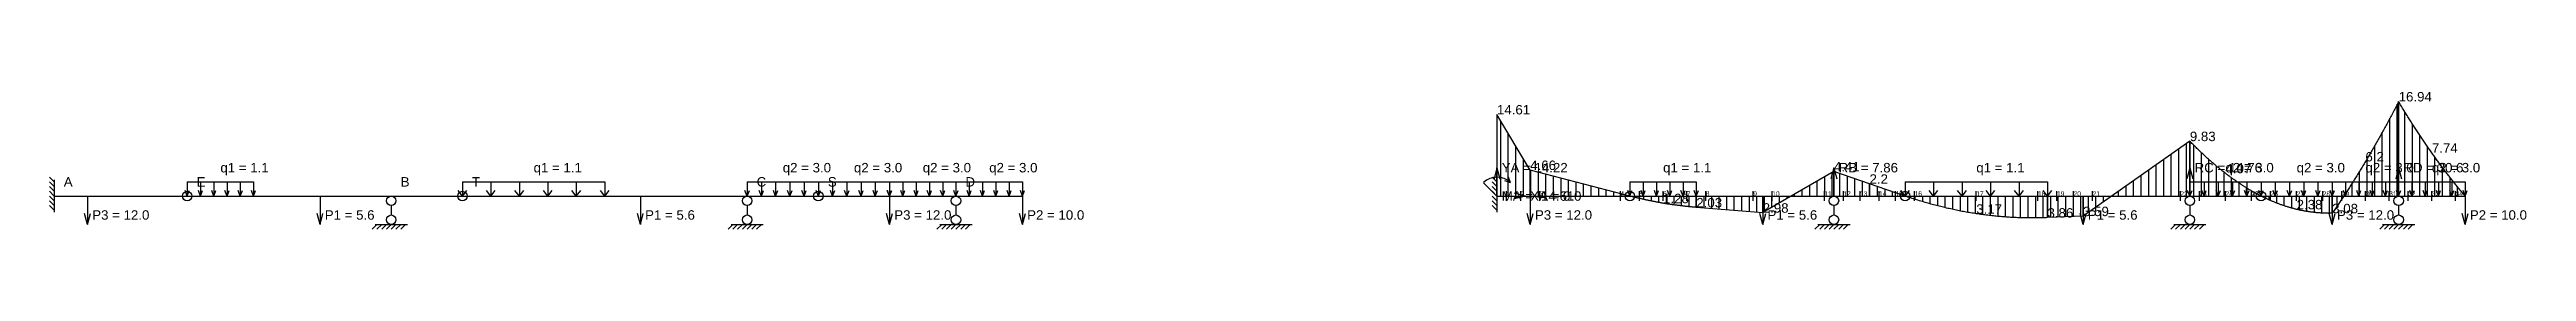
# Model space of a CAD drawing. Header units: millimetres. Extents: x 0 to 113, y -2 to 2.
# Drawn here: x -0.1 to 52.1, y -0.7 to 2.2 of the extents above; entities that cross this region are included whole.
import ezdxf

# ---------------------------------------------------------------- set-up
doc = ezdxf.new("R2010")
doc.units = ezdxf.units.MM
doc.layers.add('Loads', color=7, linetype='Continuous')
doc.layers.add('Supports', color=7, linetype='Continuous')
doc.styles.get("Standard").update_dxf_attribs({"font": 'arial.ttf'})

msp = doc.modelspace()

# ---------------------------------------------------------------- texts
at = {"layer": 'diagram M', "color": 6}
for s, p in [('16.94', (49.4, 2)), ('16.94', (49.4, 2)), ('14.61', (30.4, 1.725)), ('9.83', (45, 1.161)), ('9.83', (45, 1.161)), ('7.74', (50.1, 0.914)), ('4.66', (31.1, 0.55)), ('4.66', (31.1, 0.55)), ('4.41', (37.5, 0.521)), ('4.41', (37.5, 0.521)), ('4.07', (45.75, 0.481)), ('6.2', (48.7, 0.732)), ('1.28', (33.9, -0.151)), ('2.2', (38.25, 0.26)), ('2.2', (38.25, 0.26)), ('2.03', (34.6, -0.24)), ('2.03', (34.6, -0.24)), ('2.98', (36, -0.352)), ('2.98', (36, -0.352)), ('3.17', (40.5, -0.374)), ('3.86', (42, -0.456)), ('3.86', (42, -0.456)), ('3.59', (42.75, -0.424)), ('3.59', (42.75, -0.424)), ('2.38', (47.25, -0.281)), ('3.08', (48, -0.364)), ('3.08', (48, -0.364))]:
    msp.add_text(s, height=0.2, dxfattribs=at).set_placement(p)
at = {"layer": 'Loads'}
for s, p in [('q1 = 1.1', (3.5, 0.5)), ('q1 = 1.1', (10.1, 0.5)), ('q2 = 3.0', (15.35, 0.5)), ('q2 = 3.0', (16.85, 0.5)), ('q2 = 3.0', (18.3, 0.5)), ('q2 = 3.0', (19.7, 0.5)), ('YA = 14.22', (30.5, 0.5)), ('q1 = 1.1', (33.9, 0.5)), ('RB = 7.86', (37.6, 0.5)), ('q1 = 1.1', (40.5, 0.5)), ('RC = 14.76', (45.1, 0.5)), ('q2 = 3.0', (45.75, 0.5)), ('q2 = 3.0', (47.25, 0.5)), ('q2 = 3.0', (48.7, 0.5)), ('RD = 30.6', (49.5, 0.5)), ('q2 = 3.0', (50.1, 0.5)), ('MA = -14.61', (30.5, -0.1)), ('XA = 0.0', (31.1, -0.1)), ('P3 = 12.0', (0.8, -0.5)), ('P1 = 5.6', (5.7, -0.5)), ('P1 = 5.6', (12.45, -0.5)), ('P3 = 12.0', (17.7, -0.5)), ('P2 = 10.0', (20.5, -0.5)), ('P3 = 12.0', (31.2, -0.5)), ('P1 = 5.6', (36.1, -0.5)), ('P1 = 5.6', (42.85, -0.5)), ('P3 = 12.0', (48.1, -0.5)), ('P2 = 10.0', (50.9, -0.5))]:
    msp.add_text(s, height=0.2, dxfattribs=at).set_placement(p)
at = {"layer": 'Node'}
for s, p in [('A', (0.2, 0.2)), ('E', (3, 0.2)), ('B', (7.3, 0.2)), ('T', (8.8, 0.2)), ('C', (14.8, 0.2)), ('S', (16.3, 0.2)), ('D', (19.2, 0.2))]:
    msp.add_text(s, height=0.2, dxfattribs=at).set_placement(p)
at = {"layer": 'SECTIONS', "color": 1}
for s, p in [('1', (30.6, 0)), ('2', (30.9, 0)), ('3', (31.3, 0)), ('4', (33, 0)), ('5', (33.4, 0)), ('6', (33.9, 0)), ('7', (34.4, 0)), ('8', (34.8, 0)), ('9', (35.8, 0)), ('10', (36.2, 0)), ('11', (37.3, 0)), ('12', (37.7, 0)), ('13', (38.05, 0)), ('14', (38.45, 0)), ('15', (38.8, 0)), ('16', (39.2, 0)), ('17', (40.5, 0)), ('18', (41.8, 0)), ('19', (42.2, 0)), ('20', (42.55, 0)), ('21', (42.95, 0)), ('22', (44.8, 0)), ('23', (45.2, 0)), ('24', (45.75, 0)), ('25', (46.3, 0)), ('26', (46.7, 0)), ('27', (47.25, 0)), ('28', (47.8, 0)), ('29', (48.2, 0)), ('30', (48.7, 0)), ('31', (49.2, 0)), ('32', (49.6, 0)), ('33', (50.1, 0)), ('34', (50.6, 0))]:
    msp.add_text(s, height=0.1, dxfattribs=at).set_placement(p)

# ---------------------------------------------------------------- blocks, each defined once
blk = doc.blocks.new('Жесткая заделка')
for points in [[(-0.1, 0.4), (0, 0.3)], [(-0.1, 0.3), (0, 0.2)], [(-0.1, 0.2), (0, 0.1)], [(-0.1, 0.1), (0, 0)], [(-0.1, 0), (0, -0.1)], [(0, 0.34), (0, -0.34)], [(-0.1, -0.1), (0, -0.2)], [(-0.1, -0.2), (0, -0.3)]]:
    blk.add_lwpolyline(points)
blk = doc.blocks.new('Подвижная опора')
for points in [[(-0.7, 0.4), (-0.6, 0.3)], [(-0.7, 0.3), (-0.6, 0.2)], [(-0.7, 0.2), (-0.6, 0.1)], [(-0.7, 0.1), (-0.6, 0)], [(-0.7, 0), (-0.6, -0.1)], [(-0.6, 0.34), (-0.6, -0.34)], [(-0.2, 0), (-0.4, 0)], [(-0.7, -0.1), (-0.6, -0.2)], [(-0.7, -0.2), (-0.6, -0.3)]]:
    blk.add_lwpolyline(points)
for centre in [(-0.5, 0), (-0.1, 0)]:
    blk.add_circle(centre, 0.1)
blk = doc.blocks.new('Сосредоточенная сила')
for points in [[(0, 0), (0.6, 0)], [(0.6, 0), (0.366, 0.062)], [(0.6, 0), (0.366, -0.062)]]:
    blk.add_lwpolyline(points)
blk = doc.blocks.new('Распределенная нагрузка')
for points in [[(0, 0.5), (-0.117, 0.531)], [(-0.3, 0.5), (0, 0.5)], [(-0.3, -0.5), (-0.3, 0.5)], [(0, 0.5), (-0.117, 0.469)], [(-0.3, 0.3), (0, 0.3)], [(0, 0.3), (-0.117, 0.331)], [(0, 0.3), (-0.117, 0.269)], [(-0.3, 0.1), (0, 0.1)], [(0, 0.1), (-0.117, 0.131)], [(0, 0.1), (-0.117, 0.069)], [(-0.3, -0.1), (0, -0.1)], [(0, -0.1), (-0.117, -0.069)], [(0, -0.1), (-0.117, -0.131)], [(-0.3, -0.3), (0, -0.3)], [(0, -0.3), (-0.117, -0.269)], [(0, -0.3), (-0.117, -0.331)], [(-0.3, -0.5), (0, -0.5)], [(0, -0.5), (-0.117, -0.469)], [(0, -0.5), (-0.117, -0.531)]]:
    blk.add_lwpolyline(points)
blk = doc.blocks.new('Сечение')
at = {"color": 1}
blk.add_lwpolyline([(-0.1, 0), (0.1, 0)], dxfattribs=at)
blk = doc.blocks.new('Момент (по часовой)')
for points in [[(0, 0), (-0.283, 0.283)], [(0.283, 0.283), (0.166, 0.323)], [(0.283, 0.283), (0.242, 0.4)]]:
    blk.add_lwpolyline(points)
blk.add_arc((0, 0), 0.4, 45.0651, 134.9349)

# ---------------------------------------------------------------- hatches: boundary and pattern name
at = {"layer": 'Штриховка 1'}
h = msp.add_hatch(dxfattribs=at)
h.set_pattern_fill('ANSI31', color=3, scale=0.05, angle=45)
h.paths.add_polyline_path([(30.4, 0), (31.1, 0), (31.1, 0.55), (30.4, 1.725), (30.4, 0)])
h = msp.add_hatch(dxfattribs=at)
h.set_pattern_fill('ANSI31', color=3, scale=0.05, angle=45)
h.paths.add_polyline_path([(48, 0), (49.4, 0), (49.4, 2), (49.386, 1.973), (49.372, 1.946), (49.358, 1.919), (49.344, 1.892), (49.33, 1.865), (49.316, 1.839), (49.302, 1.812), (49.288, 1.785), (49.274, 1.759), (49.26, 1.732), (49.246, 1.706), (49.232, 1.68), (49.218, 1.653), (49.204, 1.627), (49.19, 1.601), (49.176, 1.575), (49.162, 1.549), (49.148, 1.523), (49.134, 1.498), (49.12, 1.472), (49.106, 1.446), (49.092, 1.421), (49.078, 1.395), (49.064, 1.369), (49.05, 1.344), (49.036, 1.319), (49.022, 1.294), (49.008, 1.268), (48.994, 1.243), (48.98, 1.218), (48.966, 1.193), (48.952, 1.168), (48.938, 1.143), (48.924, 1.119), (48.91, 1.094), (48.896, 1.069), (48.882, 1.045), (48.868, 1.02), (48.854, 0.996), (48.84, 0.971), (48.826, 0.947), (48.812, 0.923), (48.798, 0.899), (48.784, 0.875), (48.77, 0.851), (48.756, 0.827), (48.742, 0.803), (48.728, 0.779), (48.714, 0.755), (48.7, 0.732), (48.686, 0.708), (48.672, 0.684), (48.658, 0.661), (48.644, 0.638), (48.63, 0.614), (48.616, 0.591), (48.602, 0.568), (48.588, 0.545), (48.574, 0.522), (48.56, 0.499), (48.546, 0.476), (48.532, 0.453), (48.518, 0.43), (48.504, 0.408), (48.49, 0.385), (48.476, 0.362), (48.462, 0.34), (48.448, 0.318), (48.434, 0.295), (48.42, 0.273), (48.406, 0.251), (48.392, 0.229), (48.378, 0.206), (48.364, 0.184), (48.35, 0.163), (48.336, 0.141), (48.322, 0.119), (48.308, 0.097), (48.294, 0.075), (48.28, 0.054), (48.266, 0.032), (48.252, 0.011), (48.238, -0.011), (48.224, -0.032), (48.21, -0.053), (48.196, -0.074), (48.182, -0.095), (48.168, -0.116), (48.154, -0.137), (48.14, -0.158), (48.126, -0.179), (48.112, -0.2), (48.098, -0.22), (48.084, -0.241), (48.07, -0.262), (48.056, -0.282), (48.042, -0.302), (48.028, -0.323), (48.014, -0.343), (48, -0.363), (48, 0)])
h = msp.add_hatch(dxfattribs=at)
h.set_pattern_fill('ANSI31', color=3, scale=0.05, angle=45)
h.paths.add_polyline_path([(49.4, 0), (50.8, 0), (50.8, 0), (50.786, 0.017), (50.772, 0.033), (50.758, 0.05), (50.744, 0.067), (50.73, 0.084), (50.716, 0.101), (50.702, 0.117), (50.688, 0.135), (50.674, 0.152), (50.66, 0.169), (50.646, 0.186), (50.632, 0.203), (50.618, 0.221), (50.604, 0.238), (50.59, 0.256), (50.576, 0.274), (50.562, 0.291), (50.548, 0.309), (50.534, 0.327), (50.52, 0.345), (50.506, 0.362), (50.492, 0.381), (50.478, 0.399), (50.464, 0.417), (50.45, 0.435), (50.436, 0.453), (50.422, 0.472), (50.408, 0.49), (50.394, 0.509), (50.38, 0.527), (50.366, 0.546), (50.352, 0.565), (50.338, 0.583), (50.324, 0.602), (50.31, 0.621), (50.296, 0.64), (50.282, 0.659), (50.268, 0.678), (50.254, 0.698), (50.24, 0.717), (50.226, 0.736), (50.212, 0.755), (50.198, 0.775), (50.184, 0.795), (50.17, 0.814), (50.156, 0.834), (50.142, 0.854), (50.128, 0.873), (50.114, 0.893), (50.1, 0.913), (50.086, 0.933), (50.072, 0.953), (50.058, 0.974), (50.044, 0.994), (50.03, 1.014), (50.016, 1.034), (50.002, 1.055), (49.988, 1.075), (49.974, 1.096), (49.96, 1.117), (49.946, 1.137), (49.932, 1.158), (49.918, 1.179), (49.904, 1.2), (49.89, 1.221), (49.876, 1.242), (49.862, 1.263), (49.848, 1.284), (49.834, 1.306), (49.82, 1.327), (49.806, 1.349), (49.792, 1.37), (49.778, 1.392), (49.764, 1.413), (49.75, 1.435), (49.736, 1.457), (49.722, 1.479), (49.708, 1.5), (49.694, 1.522), (49.68, 1.544), (49.666, 1.567), (49.652, 1.589), (49.638, 1.611), (49.624, 1.633), (49.61, 1.656), (49.596, 1.678), (49.582, 1.701), (49.568, 1.723), (49.554, 1.746), (49.54, 1.769), (49.526, 1.792), (49.512, 1.815), (49.498, 1.837), (49.484, 1.86), (49.47, 1.883), (49.456, 1.907), (49.442, 1.93), (49.428, 1.953), (49.414, 1.977), (49.4, 2), (49.4, 0)])
h = msp.add_hatch(dxfattribs=at)
h.set_pattern_fill('ANSI31', color=3, scale=0.05, angle=45)
h.paths.add_polyline_path([(42.75, 0), (45, 0), (45, 1.16), (42.75, -0.424), (42.75, 0)])
h = msp.add_hatch(dxfattribs=at)
h.set_pattern_fill('ANSI31', color=3, scale=0.05, angle=45)
h.paths.add_polyline_path([(45, 0), (46.5, 0), (46.5, 0), (46.485, 0.008), (46.47, 0.015), (46.455, 0.023), (46.44, 0.031), (46.425, 0.039), (46.41, 0.047), (46.395, 0.055), (46.38, 0.064), (46.365, 0.072), (46.35, 0.08), (46.335, 0.089), (46.32, 0.097), (46.305, 0.106), (46.29, 0.115), (46.275, 0.123), (46.26, 0.132), (46.245, 0.141), (46.23, 0.15), (46.215, 0.159), (46.2, 0.168), (46.185, 0.178), (46.17, 0.187), (46.155, 0.196), (46.14, 0.206), (46.125, 0.215), (46.11, 0.225), (46.095, 0.235), (46.08, 0.245), (46.065, 0.255), (46.05, 0.264), (46.035, 0.275), (46.02, 0.285), (46.005, 0.295), (45.99, 0.305), (45.975, 0.316), (45.96, 0.326), (45.945, 0.337), (45.93, 0.347), (45.915, 0.358), (45.9, 0.368), (45.885, 0.379), (45.87, 0.39), (45.855, 0.401), (45.84, 0.412), (45.825, 0.423), (45.81, 0.435), (45.795, 0.446), (45.78, 0.458), (45.765, 0.469), (45.75, 0.481), (45.735, 0.492), (45.72, 0.504), (45.705, 0.516), (45.69, 0.528), (45.675, 0.54), (45.66, 0.552), (45.645, 0.564), (45.63, 0.576), (45.615, 0.588), (45.6, 0.601), (45.585, 0.613), (45.57, 0.625), (45.555, 0.638), (45.54, 0.651), (45.525, 0.664), (45.51, 0.676), (45.495, 0.689), (45.48, 0.702), (45.465, 0.715), (45.45, 0.729), (45.435, 0.742), (45.42, 0.755), (45.405, 0.768), (45.39, 0.782), (45.375, 0.795), (45.36, 0.809), (45.345, 0.823), (45.33, 0.837), (45.315, 0.851), (45.3, 0.865), (45.285, 0.878), (45.27, 0.893), (45.255, 0.907), (45.24, 0.921), (45.225, 0.935), (45.21, 0.95), (45.195, 0.964), (45.18, 0.979), (45.165, 0.994), (45.15, 1.008), (45.135, 1.023), (45.12, 1.038), (45.105, 1.053), (45.09, 1.068), (45.075, 1.083), (45.06, 1.099), (45.045, 1.114), (45.03, 1.129), (45.015, 1.145), (45, 1.16), (45, 0)])
h = msp.add_hatch(dxfattribs=at)
h.set_pattern_fill('ANSI31', color=3, scale=0.05, angle=45)
h.paths.add_polyline_path([(31.1, 0), (33.2, 0), (33.2, 0), (31.1, 0.55), (31.1, 0)])
h = msp.add_hatch(dxfattribs=at)
h.set_pattern_fill('ANSI31', color=3, scale=0.05, angle=45)
h.paths.add_polyline_path([(33.2, 0), (34.6, 0), (34.6, -0.239), (34.586, -0.238), (34.572, -0.237), (34.558, -0.236), (34.544, -0.235), (34.53, -0.234), (34.516, -0.232), (34.502, -0.231), (34.488, -0.23), (34.474, -0.228), (34.46, -0.227), (34.446, -0.226), (34.432, -0.224), (34.418, -0.223), (34.404, -0.221), (34.39, -0.22), (34.376, -0.218), (34.362, -0.217), (34.348, -0.215), (34.334, -0.213), (34.32, -0.212), (34.306, -0.21), (34.292, -0.209), (34.278, -0.207), (34.264, -0.205), (34.25, -0.203), (34.236, -0.202), (34.222, -0.2), (34.208, -0.198), (34.194, -0.196), (34.18, -0.194), (34.166, -0.192), (34.152, -0.191), (34.138, -0.189), (34.124, -0.187), (34.11, -0.185), (34.096, -0.182), (34.082, -0.18), (34.068, -0.178), (34.054, -0.176), (34.04, -0.174), (34.026, -0.172), (34.012, -0.17), (33.998, -0.168), (33.984, -0.165), (33.97, -0.163), (33.956, -0.161), (33.942, -0.159), (33.928, -0.156), (33.914, -0.154), (33.9, -0.151), (33.886, -0.149), (33.872, -0.147), (33.858, -0.144), (33.844, -0.142), (33.83, -0.139), (33.816, -0.137), (33.802, -0.134), (33.788, -0.132), (33.774, -0.129), (33.76, -0.126), (33.746, -0.124), (33.732, -0.121), (33.718, -0.118), (33.704, -0.116), (33.69, -0.113), (33.676, -0.11), (33.662, -0.107), (33.648, -0.104), (33.634, -0.101), (33.62, -0.099), (33.606, -0.096), (33.592, -0.093), (33.578, -0.09), (33.564, -0.087), (33.55, -0.084), (33.536, -0.081), (33.522, -0.078), (33.508, -0.074), (33.494, -0.071), (33.48, -0.068), (33.466, -0.065), (33.452, -0.062), (33.438, -0.059), (33.424, -0.055), (33.41, -0.052), (33.396, -0.049), (33.382, -0.045), (33.368, -0.042), (33.354, -0.039), (33.34, -0.035), (33.326, -0.032), (33.312, -0.029), (33.298, -0.025), (33.284, -0.021), (33.27, -0.018), (33.256, -0.015), (33.242, -0.011), (33.228, -0.007), (33.214, -0.004), (33.2, 0), (33.2, 0)])
h = msp.add_hatch(dxfattribs=at)
h.set_pattern_fill('ANSI31', color=3, scale=0.05, angle=45)
h.paths.add_polyline_path([(34.6, 0), (36, 0), (36, -0.352), (34.6, -0.239), (34.6, 0)])
h = msp.add_hatch(dxfattribs=at)
h.set_pattern_fill('ANSI31', color=3, scale=0.05, angle=45)
h.paths.add_polyline_path([(36, 0), (37.5, 0), (37.5, 0.52), (36, -0.351), (36, 0)])
h = msp.add_hatch(dxfattribs=at)
h.set_pattern_fill('ANSI31', color=3, scale=0.05, angle=45)
h.paths.add_polyline_path([(37.5, 0), (38.25, 0), (38.25, 0.26), (37.5, 0.52), (37.5, 0)])
h = msp.add_hatch(dxfattribs=at)
h.set_pattern_fill('ANSI31', color=3, scale=0.05, angle=45)
h.paths.add_polyline_path([(38.25, 0), (39, 0), (39, 0), (38.25, 0.26), (38.25, 0)])
h = msp.add_hatch(dxfattribs=at)
h.set_pattern_fill('ANSI31', color=3, scale=0.05, angle=45)
h.paths.add_polyline_path([(39, 0), (42, 0), (42, -0.456), (41.97, -0.457), (41.94, -0.458), (41.91, -0.459), (41.88, -0.46), (41.85, -0.461), (41.82, -0.462), (41.79, -0.462), (41.76, -0.463), (41.73, -0.463), (41.7, -0.463), (41.67, -0.463), (41.64, -0.463), (41.61, -0.463), (41.58, -0.463), (41.55, -0.462), (41.52, -0.462), (41.49, -0.461), (41.46, -0.46), (41.43, -0.459), (41.4, -0.458), (41.37, -0.457), (41.34, -0.456), (41.31, -0.455), (41.28, -0.453), (41.25, -0.452), (41.22, -0.45), (41.19, -0.448), (41.16, -0.446), (41.13, -0.444), (41.1, -0.442), (41.07, -0.44), (41.04, -0.437), (41.01, -0.435), (40.98, -0.432), (40.95, -0.429), (40.92, -0.426), (40.89, -0.423), (40.86, -0.42), (40.83, -0.417), (40.8, -0.414), (40.77, -0.41), (40.74, -0.407), (40.71, -0.403), (40.68, -0.399), (40.65, -0.395), (40.62, -0.391), (40.59, -0.387), (40.56, -0.383), (40.53, -0.379), (40.5, -0.374), (40.47, -0.369), (40.44, -0.365), (40.41, -0.36), (40.38, -0.355), (40.35, -0.35), (40.32, -0.345), (40.29, -0.339), (40.26, -0.334), (40.23, -0.328), (40.2, -0.323), (40.17, -0.317), (40.14, -0.311), (40.11, -0.305), (40.08, -0.299), (40.05, -0.292), (40.02, -0.286), (39.99, -0.28), (39.96, -0.273), (39.93, -0.266), (39.9, -0.26), (39.87, -0.253), (39.84, -0.245), (39.81, -0.238), (39.78, -0.231), (39.75, -0.224), (39.72, -0.216), (39.69, -0.208), (39.66, -0.201), (39.63, -0.193), (39.6, -0.185), (39.57, -0.177), (39.54, -0.168), (39.51, -0.16), (39.48, -0.151), (39.45, -0.143), (39.42, -0.134), (39.39, -0.125), (39.36, -0.116), (39.33, -0.107), (39.3, -0.098), (39.27, -0.089), (39.24, -0.08), (39.21, -0.07), (39.18, -0.06), (39.15, -0.051), (39.12, -0.041), (39.09, -0.031), (39.06, -0.021), (39.03, -0.01), (39, 0), (39, 0)])
h = msp.add_hatch(dxfattribs=at)
h.set_pattern_fill('ANSI31', color=3, scale=0.05, angle=45)
h.paths.add_polyline_path([(42, 0), (42.75, 0), (42.75, -0.424), (42, -0.456), (42, 0)])
h = msp.add_hatch(dxfattribs=at)
h.set_pattern_fill('ANSI31', color=3, scale=0.05, angle=45)
h.paths.add_polyline_path([(46.5, 0), (48, 0), (48, -0.363), (47.985, -0.364), (47.97, -0.364), (47.955, -0.364), (47.94, -0.364), (47.925, -0.364), (47.91, -0.364), (47.895, -0.364), (47.88, -0.364), (47.865, -0.363), (47.85, -0.363), (47.835, -0.362), (47.82, -0.362), (47.805, -0.361), (47.79, -0.36), (47.775, -0.36), (47.76, -0.359), (47.745, -0.358), (47.73, -0.357), (47.715, -0.356), (47.7, -0.354), (47.685, -0.353), (47.67, -0.352), (47.655, -0.35), (47.64, -0.349), (47.625, -0.347), (47.61, -0.346), (47.595, -0.344), (47.58, -0.342), (47.565, -0.34), (47.55, -0.338), (47.535, -0.336), (47.52, -0.334), (47.505, -0.332), (47.49, -0.329), (47.475, -0.327), (47.46, -0.324), (47.445, -0.322), (47.43, -0.319), (47.415, -0.317), (47.4, -0.314), (47.385, -0.311), (47.37, -0.308), (47.355, -0.305), (47.34, -0.302), (47.325, -0.298), (47.31, -0.295), (47.295, -0.292), (47.28, -0.288), (47.265, -0.285), (47.25, -0.281), (47.235, -0.278), (47.22, -0.274), (47.205, -0.27), (47.19, -0.266), (47.175, -0.262), (47.16, -0.258), (47.145, -0.254), (47.13, -0.25), (47.115, -0.245), (47.1, -0.241), (47.085, -0.236), (47.07, -0.232), (47.055, -0.227), (47.04, -0.223), (47.025, -0.218), (47.01, -0.213), (46.995, -0.208), (46.98, -0.203), (46.965, -0.198), (46.95, -0.193), (46.935, -0.187), (46.92, -0.182), (46.905, -0.177), (46.89, -0.171), (46.875, -0.166), (46.86, -0.16), (46.845, -0.154), (46.83, -0.148), (46.815, -0.142), (46.8, -0.136), (46.785, -0.13), (46.77, -0.124), (46.755, -0.118), (46.74, -0.112), (46.725, -0.105), (46.71, -0.099), (46.695, -0.092), (46.68, -0.086), (46.665, -0.079), (46.65, -0.072), (46.635, -0.065), (46.62, -0.058), (46.605, -0.051), (46.59, -0.044), (46.575, -0.037), (46.56, -0.03), (46.545, -0.022), (46.53, -0.015), (46.515, -0.008), (46.5, 0), (46.5, 0)])

# ---------------------------------------------------------------- linework, layer by layer
at = {"layer": 'diagram M', "color": 6, "linetype": 'CONTINUOUS'}
for points in [[(30.4, 0), (31.1, 0), (31.1, 0.55), (30.4, 1.725), (30.4, 0)], [(48, 0), (49.4, 0), (49.4, 2), (49.386, 1.973), (49.372, 1.946), (49.358, 1.919), (49.344, 1.892), (49.33, 1.865), (49.316, 1.839), (49.302, 1.812), (49.288, 1.785), (49.274, 1.759), (49.26, 1.732), (49.246, 1.706), (49.232, 1.68), (49.218, 1.653), (49.204, 1.627), (49.19, 1.601), (49.176, 1.575), (49.162, 1.549), (49.148, 1.523), (49.134, 1.498), (49.12, 1.472), (49.106, 1.446), (49.092, 1.421), (49.078, 1.395), (49.064, 1.369), (49.05, 1.344), (49.036, 1.319), (49.022, 1.294), (49.008, 1.268), (48.994, 1.243), (48.98, 1.218), (48.966, 1.193), (48.952, 1.168), (48.938, 1.143), (48.924, 1.119), (48.91, 1.094), (48.896, 1.069), (48.882, 1.045), (48.868, 1.02), (48.854, 0.996), (48.84, 0.971), (48.826, 0.947), (48.812, 0.923), (48.798, 0.899), (48.784, 0.875), (48.77, 0.851), (48.756, 0.827), (48.742, 0.803), (48.728, 0.779), (48.714, 0.755), (48.7, 0.732), (48.686, 0.708), (48.672, 0.684), (48.658, 0.661), (48.644, 0.638), (48.63, 0.614), (48.616, 0.591), (48.602, 0.568), (48.588, 0.545), (48.574, 0.522), (48.56, 0.499), (48.546, 0.476), (48.532, 0.453), (48.518, 0.43), (48.504, 0.408), (48.49, 0.385), (48.476, 0.362), (48.462, 0.34), (48.448, 0.318), (48.434, 0.295), (48.42, 0.273), (48.406, 0.251), (48.392, 0.229), (48.378, 0.206), (48.364, 0.184), (48.35, 0.163), (48.336, 0.141), (48.322, 0.119), (48.308, 0.097), (48.294, 0.075), (48.28, 0.054), (48.266, 0.032), (48.252, 0.011), (48.238, -0.011), (48.224, -0.032), (48.21, -0.053), (48.196, -0.074), (48.182, -0.095), (48.168, -0.116), (48.154, -0.137), (48.14, -0.158), (48.126, -0.179), (48.112, -0.2), (48.098, -0.22), (48.084, -0.241), (48.07, -0.262), (48.056, -0.282), (48.042, -0.302), (48.028, -0.323), (48.014, -0.343), (48, -0.363), (48, 0)], [(49.4, 0), (50.8, 0), (50.8, 0), (50.786, 0.017), (50.772, 0.033), (50.758, 0.05), (50.744, 0.067), (50.73, 0.084), (50.716, 0.101), (50.702, 0.117), (50.688, 0.135), (50.674, 0.152), (50.66, 0.169), (50.646, 0.186), (50.632, 0.203), (50.618, 0.221), (50.604, 0.238), (50.59, 0.256), (50.576, 0.274), (50.562, 0.291), (50.548, 0.309), (50.534, 0.327), (50.52, 0.345), (50.506, 0.362), (50.492, 0.381), (50.478, 0.399), (50.464, 0.417), (50.45, 0.435), (50.436, 0.453), (50.422, 0.472), (50.408, 0.49), (50.394, 0.509), (50.38, 0.527), (50.366, 0.546), (50.352, 0.565), (50.338, 0.583), (50.324, 0.602), (50.31, 0.621), (50.296, 0.64), (50.282, 0.659), (50.268, 0.678), (50.254, 0.698), (50.24, 0.717), (50.226, 0.736), (50.212, 0.755), (50.198, 0.775), (50.184, 0.795), (50.17, 0.814), (50.156, 0.834), (50.142, 0.854), (50.128, 0.873), (50.114, 0.893), (50.1, 0.913), (50.086, 0.933), (50.072, 0.953), (50.058, 0.974), (50.044, 0.994), (50.03, 1.014), (50.016, 1.034), (50.002, 1.055), (49.988, 1.075), (49.974, 1.096), (49.96, 1.117), (49.946, 1.137), (49.932, 1.158), (49.918, 1.179), (49.904, 1.2), (49.89, 1.221), (49.876, 1.242), (49.862, 1.263), (49.848, 1.284), (49.834, 1.306), (49.82, 1.327), (49.806, 1.349), (49.792, 1.37), (49.778, 1.392), (49.764, 1.413), (49.75, 1.435), (49.736, 1.457), (49.722, 1.479), (49.708, 1.5), (49.694, 1.522), (49.68, 1.544), (49.666, 1.567), (49.652, 1.589), (49.638, 1.611), (49.624, 1.633), (49.61, 1.656), (49.596, 1.678), (49.582, 1.701), (49.568, 1.723), (49.554, 1.746), (49.54, 1.769), (49.526, 1.792), (49.512, 1.815), (49.498, 1.837), (49.484, 1.86), (49.47, 1.883), (49.456, 1.907), (49.442, 1.93), (49.428, 1.953), (49.414, 1.977), (49.4, 2), (49.4, 0)], [(42.75, 0), (45, 0), (45, 1.16), (42.75, -0.424), (42.75, 0)], [(45, 0), (46.5, 0), (46.5, 0), (46.485, 0.008), (46.47, 0.015), (46.455, 0.023), (46.44, 0.031), (46.425, 0.039), (46.41, 0.047), (46.395, 0.055), (46.38, 0.064), (46.365, 0.072), (46.35, 0.08), (46.335, 0.089), (46.32, 0.097), (46.305, 0.106), (46.29, 0.115), (46.275, 0.123), (46.26, 0.132), (46.245, 0.141), (46.23, 0.15), (46.215, 0.159), (46.2, 0.168), (46.185, 0.178), (46.17, 0.187), (46.155, 0.196), (46.14, 0.206), (46.125, 0.215), (46.11, 0.225), (46.095, 0.235), (46.08, 0.245), (46.065, 0.255), (46.05, 0.264), (46.035, 0.275), (46.02, 0.285), (46.005, 0.295), (45.99, 0.305), (45.975, 0.316), (45.96, 0.326), (45.945, 0.337), (45.93, 0.347), (45.915, 0.358), (45.9, 0.368), (45.885, 0.379), (45.87, 0.39), (45.855, 0.401), (45.84, 0.412), (45.825, 0.423), (45.81, 0.435), (45.795, 0.446), (45.78, 0.458), (45.765, 0.469), (45.75, 0.481), (45.735, 0.492), (45.72, 0.504), (45.705, 0.516), (45.69, 0.528), (45.675, 0.54), (45.66, 0.552), (45.645, 0.564), (45.63, 0.576), (45.615, 0.588), (45.6, 0.601), (45.585, 0.613), (45.57, 0.625), (45.555, 0.638), (45.54, 0.651), (45.525, 0.664), (45.51, 0.676), (45.495, 0.689), (45.48, 0.702), (45.465, 0.715), (45.45, 0.729), (45.435, 0.742), (45.42, 0.755), (45.405, 0.768), (45.39, 0.782), (45.375, 0.795), (45.36, 0.809), (45.345, 0.823), (45.33, 0.837), (45.315, 0.851), (45.3, 0.865), (45.285, 0.878), (45.27, 0.893), (45.255, 0.907), (45.24, 0.921), (45.225, 0.935), (45.21, 0.95), (45.195, 0.964), (45.18, 0.979), (45.165, 0.994), (45.15, 1.008), (45.135, 1.023), (45.12, 1.038), (45.105, 1.053), (45.09, 1.068), (45.075, 1.083), (45.06, 1.099), (45.045, 1.114), (45.03, 1.129), (45.015, 1.145), (45, 1.16), (45, 0)], [(31.1, 0), (33.2, 0), (33.2, 0), (31.1, 0.55), (31.1, 0)], [(33.2, 0), (34.6, 0), (34.6, -0.239), (34.586, -0.238), (34.572, -0.237), (34.558, -0.236), (34.544, -0.235), (34.53, -0.234), (34.516, -0.232), (34.502, -0.231), (34.488, -0.23), (34.474, -0.228), (34.46, -0.227), (34.446, -0.226), (34.432, -0.224), (34.418, -0.223), (34.404, -0.221), (34.39, -0.22), (34.376, -0.218), (34.362, -0.217), (34.348, -0.215), (34.334, -0.213), (34.32, -0.212), (34.306, -0.21), (34.292, -0.209), (34.278, -0.207), (34.264, -0.205), (34.25, -0.203), (34.236, -0.202), (34.222, -0.2), (34.208, -0.198), (34.194, -0.196), (34.18, -0.194), (34.166, -0.192), (34.152, -0.191), (34.138, -0.189), (34.124, -0.187), (34.11, -0.185), (34.096, -0.182), (34.082, -0.18), (34.068, -0.178), (34.054, -0.176), (34.04, -0.174), (34.026, -0.172), (34.012, -0.17), (33.998, -0.168), (33.984, -0.165), (33.97, -0.163), (33.956, -0.161), (33.942, -0.159), (33.928, -0.156), (33.914, -0.154), (33.9, -0.151), (33.886, -0.149), (33.872, -0.147), (33.858, -0.144), (33.844, -0.142), (33.83, -0.139), (33.816, -0.137), (33.802, -0.134), (33.788, -0.132), (33.774, -0.129), (33.76, -0.126), (33.746, -0.124), (33.732, -0.121), (33.718, -0.118), (33.704, -0.116), (33.69, -0.113), (33.676, -0.11), (33.662, -0.107), (33.648, -0.104), (33.634, -0.101), (33.62, -0.099), (33.606, -0.096), (33.592, -0.093), (33.578, -0.09), (33.564, -0.087), (33.55, -0.084), (33.536, -0.081), (33.522, -0.078), (33.508, -0.074), (33.494, -0.071), (33.48, -0.068), (33.466, -0.065), (33.452, -0.062), (33.438, -0.059), (33.424, -0.055), (33.41, -0.052), (33.396, -0.049), (33.382, -0.045), (33.368, -0.042), (33.354, -0.039), (33.34, -0.035), (33.326, -0.032), (33.312, -0.029), (33.298, -0.025), (33.284, -0.021), (33.27, -0.018), (33.256, -0.015), (33.242, -0.011), (33.228, -0.007), (33.214, -0.004), (33.2, 0), (33.2, 0)], [(34.6, 0), (36, 0), (36, -0.352), (34.6, -0.239), (34.6, 0)], [(36, 0), (37.5, 0), (37.5, 0.52), (36, -0.351), (36, 0)], [(37.5, 0), (38.25, 0), (38.25, 0.26), (37.5, 0.52), (37.5, 0)], [(38.25, 0), (39, 0), (39, 0), (38.25, 0.26), (38.25, 0)], [(39, 0), (42, 0), (42, -0.456), (41.97, -0.457), (41.94, -0.458), (41.91, -0.459), (41.88, -0.46), (41.85, -0.461), (41.82, -0.462), (41.79, -0.462), (41.76, -0.463), (41.73, -0.463), (41.7, -0.463), (41.67, -0.463), (41.64, -0.463), (41.61, -0.463), (41.58, -0.463), (41.55, -0.462), (41.52, -0.462), (41.49, -0.461), (41.46, -0.46), (41.43, -0.459), (41.4, -0.458), (41.37, -0.457), (41.34, -0.456), (41.31, -0.455), (41.28, -0.453), (41.25, -0.452), (41.22, -0.45), (41.19, -0.448), (41.16, -0.446), (41.13, -0.444), (41.1, -0.442), (41.07, -0.44), (41.04, -0.437), (41.01, -0.435), (40.98, -0.432), (40.95, -0.429), (40.92, -0.426), (40.89, -0.423), (40.86, -0.42), (40.83, -0.417), (40.8, -0.414), (40.77, -0.41), (40.74, -0.407), (40.71, -0.403), (40.68, -0.399), (40.65, -0.395), (40.62, -0.391), (40.59, -0.387), (40.56, -0.383), (40.53, -0.379), (40.5, -0.374), (40.47, -0.369), (40.44, -0.365), (40.41, -0.36), (40.38, -0.355), (40.35, -0.35), (40.32, -0.345), (40.29, -0.339), (40.26, -0.334), (40.23, -0.328), (40.2, -0.323), (40.17, -0.317), (40.14, -0.311), (40.11, -0.305), (40.08, -0.299), (40.05, -0.292), (40.02, -0.286), (39.99, -0.28), (39.96, -0.273), (39.93, -0.266), (39.9, -0.26), (39.87, -0.253), (39.84, -0.245), (39.81, -0.238), (39.78, -0.231), (39.75, -0.224), (39.72, -0.216), (39.69, -0.208), (39.66, -0.201), (39.63, -0.193), (39.6, -0.185), (39.57, -0.177), (39.54, -0.168), (39.51, -0.16), (39.48, -0.151), (39.45, -0.143), (39.42, -0.134), (39.39, -0.125), (39.36, -0.116), (39.33, -0.107), (39.3, -0.098), (39.27, -0.089), (39.24, -0.08), (39.21, -0.07), (39.18, -0.06), (39.15, -0.051), (39.12, -0.041), (39.09, -0.031), (39.06, -0.021), (39.03, -0.01), (39, 0), (39, 0)], [(42, 0), (42.75, 0), (42.75, -0.424), (42, -0.456), (42, 0)], [(46.5, 0), (48, 0), (48, -0.363), (47.985, -0.364), (47.97, -0.364), (47.955, -0.364), (47.94, -0.364), (47.925, -0.364), (47.91, -0.364), (47.895, -0.364), (47.88, -0.364), (47.865, -0.363), (47.85, -0.363), (47.835, -0.362), (47.82, -0.362), (47.805, -0.361), (47.79, -0.36), (47.775, -0.36), (47.76, -0.359), (47.745, -0.358), (47.73, -0.357), (47.715, -0.356), (47.7, -0.354), (47.685, -0.353), (47.67, -0.352), (47.655, -0.35), (47.64, -0.349), (47.625, -0.347), (47.61, -0.346), (47.595, -0.344), (47.58, -0.342), (47.565, -0.34), (47.55, -0.338), (47.535, -0.336), (47.52, -0.334), (47.505, -0.332), (47.49, -0.329), (47.475, -0.327), (47.46, -0.324), (47.445, -0.322), (47.43, -0.319), (47.415, -0.317), (47.4, -0.314), (47.385, -0.311), (47.37, -0.308), (47.355, -0.305), (47.34, -0.302), (47.325, -0.298), (47.31, -0.295), (47.295, -0.292), (47.28, -0.288), (47.265, -0.285), (47.25, -0.281), (47.235, -0.278), (47.22, -0.274), (47.205, -0.27), (47.19, -0.266), (47.175, -0.262), (47.16, -0.258), (47.145, -0.254), (47.13, -0.25), (47.115, -0.245), (47.1, -0.241), (47.085, -0.236), (47.07, -0.232), (47.055, -0.227), (47.04, -0.223), (47.025, -0.218), (47.01, -0.213), (46.995, -0.208), (46.98, -0.203), (46.965, -0.198), (46.95, -0.193), (46.935, -0.187), (46.92, -0.182), (46.905, -0.177), (46.89, -0.171), (46.875, -0.166), (46.86, -0.16), (46.845, -0.154), (46.83, -0.148), (46.815, -0.142), (46.8, -0.136), (46.785, -0.13), (46.77, -0.124), (46.755, -0.118), (46.74, -0.112), (46.725, -0.105), (46.71, -0.099), (46.695, -0.092), (46.68, -0.086), (46.665, -0.079), (46.65, -0.072), (46.635, -0.065), (46.62, -0.058), (46.605, -0.051), (46.59, -0.044), (46.575, -0.037), (46.56, -0.03), (46.545, -0.022), (46.53, -0.015), (46.515, -0.008), (46.5, 0), (46.5, 0)]]:
    msp.add_lwpolyline(points, close=True, dxfattribs=at)
at = {"layer": 'HINGE', "lineweight": 30}
for centre in [(2.8, 0), (2.8, 0), (8.6, 0), (8.6, 0), (16.1, 0), (16.1, 0), (33.2, 0), (39, 0), (46.5, 0)]:
    msp.add_circle(centre, 0.1, dxfattribs=at)
at = {"layer": 'Rod', "lineweight": 30}
for p, q in [((0, 0), (0.7, 0)), ((0.7, 0), (2.8, 0)), ((2.8, 0), (4.2, 0)), ((4.2, 0), (5.6, 0)), ((5.6, 0), (7.1, 0)), ((7.1, 0), (7.85, 0)), ((7.85, 0), (8.6, 0)), ((8.6, 0), (11.6, 0)), ((11.6, 0), (12.35, 0)), ((12.35, 0), (14.6, 0)), ((14.6, 0), (16.1, 0)), ((16.1, 0), (17.6, 0)), ((17.6, 0), (19, 0)), ((19, 0), (20.4, 0)), ((30.4, 0), (31.1, 0)), ((31.1, 0), (33.2, 0)), ((33.2, 0), (34.6, 0)), ((34.6, 0), (36, 0)), ((36, 0), (37.5, 0)), ((37.5, 0), (38.25, 0)), ((38.25, 0), (39, 0)), ((39, 0), (42, 0)), ((42, 0), (42.75, 0)), ((42.75, 0), (45, 0)), ((45, 0), (46.5, 0)), ((46.5, 0), (48, 0)), ((48, 0), (49.4, 0)), ((49.4, 0), (50.8, 0))]:
    msp.add_line(p, q, dxfattribs=at)

# ---------------------------------------------------------------- block references
at = {"layer": 'Loads'}
for p, rotation in [((30.4, 0), 90), ((37.5, 0), 90), ((45, 0), 90), ((49.4, 0), 90), ((0.7, 0), 270), ((5.6, 0), 270), ((12.35, 0), 270), ((17.6, 0), 270), ((20.4, 0), 270), ((31.1, 0), 270), ((36, 0), 270), ((42.75, 0), 270), ((48, 0), 270), ((50.8, 0), 270)]:
    msp.add_blockref('Сосредоточенная сила', p, dxfattribs=dict(at, rotation=rotation))
at = {"layer": 'Loads', "rotation": 270}
for p, yscale in [((3.5, 0), 1.4), ((10.1, 0), 3), ((15.35, 0), 1.5), ((16.85, 0), 1.5), ((18.3, 0), 1.4), ((19.7, 0), 1.4), ((33.9, 0), 1.4), ((40.5, 0), 3), ((45.75, 0), 1.5), ((47.25, 0), 1.5), ((48.7, 0), 1.4), ((50.1, 0), 1.4)]:
    msp.add_blockref('Распределенная нагрузка', p, dxfattribs=dict(at, yscale=yscale))
at = {"layer": 'Loads'}
for name in ['Момент (по часовой)', 'Сосредоточенная сила']:
    msp.add_blockref(name, (30.4, 0), dxfattribs=at)
at = {"layer": 'SECTIONS', "rotation": 90}
for p in [(30.6, 0), (30.9, 0), (31.3, 0), (33, 0), (33.4, 0), (33.9, 0), (34.4, 0), (34.8, 0), (35.8, 0), (36.2, 0), (37.3, 0), (37.7, 0), (38.05, 0), (38.45, 0), (38.8, 0), (39.2, 0), (40.5, 0), (41.8, 0), (42.2, 0), (42.55, 0), (42.95, 0), (44.8, 0), (45.2, 0), (45.75, 0), (46.3, 0), (46.7, 0), (47.25, 0), (47.8, 0), (48.2, 0), (48.7, 0), (49.2, 0), (49.6, 0), (50.1, 0), (50.6, 0)]:
    msp.add_blockref('Сечение', p, dxfattribs=at)
at = {"layer": 'Supports'}
for p in [(0, 0), (30.4, 0)]:
    msp.add_blockref('Жесткая заделка', p, dxfattribs=at)
at = {"layer": 'Supports', "rotation": 90}
for p in [(7.1, 0), (14.6, 0), (19, 0), (37.5, 0), (45, 0), (49.4, 0)]:
    msp.add_blockref('Подвижная опора', p, dxfattribs=at)

msp.set_redraw_order([(e.dxf.handle, doc.entitydb.next_handle()) for e in msp.query("TEXT MTEXT ATTDEF DIMENSION ARC_DIMENSION")])  # texts and dimensions are drawn at this point

doc.saveas('drawing.dxf')
